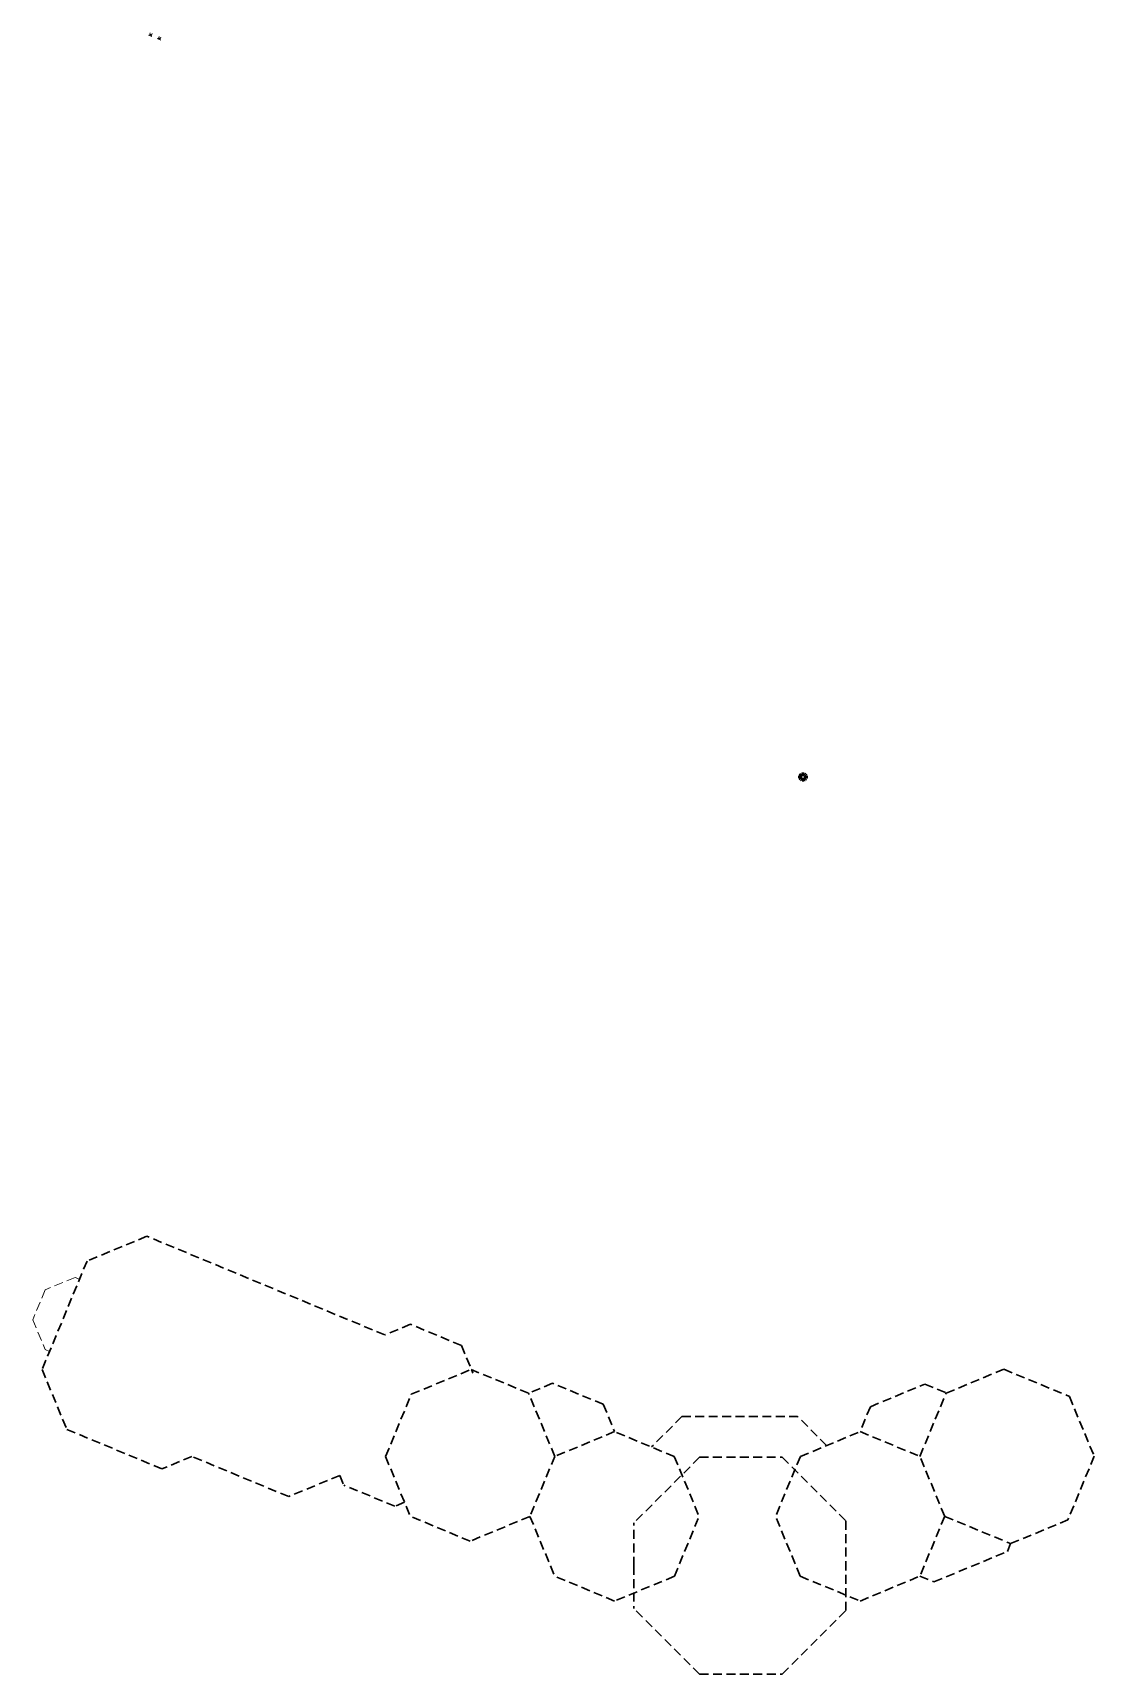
# Model space of a CAD drawing. Header units: inches. Extents: x 2775 to 17527, y 515 to 14737.
# Drawn here: x 15303 to 17527, y 3430 to 6868 of the extents above; entities that cross this region are included whole.
import ezdxf

# ---------------------------------------------------------------- set-up
doc = ezdxf.new("R2010")
doc.units = ezdxf.units.IN
doc.header["$LTSCALE"] = 0.5
doc.header["$MEASUREMENT"] = 0
doc.linetypes.add('CENTER', pattern=[2, 1.25, -0.25, 0.25, -0.25])
doc.linetypes.add('HIDDEN', pattern=[0.375, 0.25, -0.125])
for name, color, linetype, lineweight in [('FOOTING', 7, 'HIDDEN', 20), ('LAYOUT', 6, 'CENTER', 25), ('ROOFLINE', 6, 'HIDDEN', 30)]:
    doc.layers.add(name, color=color, linetype=linetype, lineweight=lineweight)

msp = doc.modelspace()

# ---------------------------------------------------------------- linework, layer by layer
at = {"layer": 'FOOTING', "ltscale": 75}
for p, q in [((15545.052, 6863.37), (15552.473, 6860.319)), ((15546.942, 6862.554), (15548.85, 6867.95)), ((15548.827, 6861.887), (15550.069, 6865.397)), ((15550.713, 6861.22), (15552.621, 6866.616)), ((15563.572, 6855.757), (15570.95, 6852.724)), ((15565.369, 6854.923), (15567.278, 6860.319)), ((15567.255, 6854.256), (15568.496, 6857.766)), ((15569.14, 6853.589), (15571.049, 6858.985))]:
    msp.add_line(p, q, dxfattribs=at)
at = {"layer": 'LAYOUT', "color": 6, "lineweight": 106, "ltscale": 150}
msp.add_circle((16916.807, 5309.145), 6, dxfattribs=at)
at = {"layer": 'ROOFLINE', "ltscale": 150}
for p, q in [((15541.838, 4346.964), (15416.378, 4295.033)), ((16040.422, 4140.301), (15541.838, 4346.964)), ((15416.378, 4295.033), (15322.172, 4067.757)), ((16094.034, 4162.493), (16040.422, 4140.301)), ((16201.053, 4118.134), (16094.034, 4162.493)), ((16201.053, 4118.134), (16225.066, 4060.121)), ((15322.172, 4067.757), (15374.077, 3942.36)), ((16095.917, 4015.938), (16221.32, 4067.963)), ((16341.656, 4018.197), (16221.32, 4067.963)), ((17216.551, 4018.307), (17337.385, 4068.315)), ((17337.385, 4068.315), (17474.882, 4011.477)), ((16391.932, 4039.008), (16341.656, 4018.197)), ((16498.192, 3994.963), (16391.932, 4039.008)), ((17057.868, 3989.863), (17172.028, 4037.245)), ((17172.028, 4037.245), (17217.196, 4018.574)), ((16042.012, 3885.596), (16095.917, 4015.938)), ((16396.57, 3885.83), (16341.656, 4018.197)), ((16498.192, 3994.963), (16521.909, 3937.666)), ((17057.868, 3989.863), (17036.318, 3937.731)), ((17161.67, 3885.927), (17216.551, 4018.307)), ((17474.882, 4011.477), (17526.928, 3886.082)), ((16662.813, 3969.236), (16599.137, 3905.498)), ((16662.813, 3969.236), (16905.455, 3969.355)), ((16966.317, 3908.552), (16905.455, 3969.355)), ((15573.469, 3859.712), (15374.077, 3942.36)), ((16521.909, 3937.666), (16396.625, 3885.807)), ((16647.048, 3885.541), (16521.909, 3937.666)), ((16911.192, 3885.574), (17036.318, 3937.731)), ((17036.318, 3937.731), (17161.616, 3885.904)), ((15636.02, 3885.744), (15573.469, 3859.712)), ((15838.949, 3801.63), (15636.02, 3885.744)), ((16041.982, 3885.67), (16093.906, 3760.225)), ((16396.625, 3885.807), (16344.498, 3760.051)), ((16647.082, 3885.575), (16699.122, 3760.192)), ((16911.158, 3885.608), (16859.15, 3760.212)), ((17213.774, 3760.161), (17161.616, 3885.904)), ((17526.928, 3886.082), (17471.859, 3752.866)), ((16700.006, 3883.909), (16562.508, 3746.435)), ((16700.006, 3883.909), (16873.263, 3883.893)), ((16873.263, 3883.893), (17006.226, 3750.906)), ((15945.977, 3845.932), (15838.949, 3801.63)), ((15945.977, 3845.932), (15954.334, 3825.733)), ((16061.38, 3781.345), (15954.334, 3825.733)), ((16081.687, 3789.747), (16061.38, 3781.345)), ((16219.325, 3708.239), (16093.906, 3760.225)), ((16344.498, 3760.051), (16219.325, 3708.239)), ((16344.578, 3760.245), (16396.504, 3634.799)), ((16647.241, 3634.685), (16699.122, 3760.192)), ((16911.063, 3634.718), (16859.15, 3760.212)), ((17006.226, 3750.906), (17006.218, 3656.816)), ((17213.694, 3760.355), (17161.8, 3634.895)), ((17213.774, 3760.161), (17351.842, 3703.052)), ((17351.841, 3703.052), (17471.859, 3752.866)), ((16562.5, 3656.684), (16562.508, 3746.435)), ((17191.039, 3622.794), (17345.098, 3686.736)), ((17351.843, 3703.053), (17345.098, 3686.736)), ((16562.5, 3656.771), (16562.544, 3567.02)), ((17006.264, 3562.726), (17006.218, 3656.816)), ((16521.923, 3582.812), (16396.504, 3634.799)), ((16647.241, 3634.685), (16521.923, 3582.812)), ((16911.063, 3634.718), (17036.394, 3582.877)), ((17036.394, 3582.877), (17161.8, 3634.895)), ((17161.783, 3634.888), (17191.039, 3622.794)), ((16700.096, 3429.602), (16562.544, 3567.02)), ((16873.353, 3429.686), (17006.264, 3562.726)), ((16700.096, 3429.602), (16873.353, 3429.686))]:
    msp.add_line(p, q, dxfattribs=at)
at = {"layer": 'ROOFLINE', "lineweight": 20, "ltscale": 150}
for p, q in [((15328.739, 4234.905), (15302.762, 4172.19)), ((15391.454, 4260.882), (15328.739, 4234.905)), ((15400.644, 4257.076), (15391.454, 4260.882)), ((15302.762, 4172.19), (15328.739, 4109.475)), ((15328.739, 4109.475), (15337.892, 4105.684))]:
    msp.add_line(p, q, dxfattribs=at)

doc.saveas('drawing.dxf')
